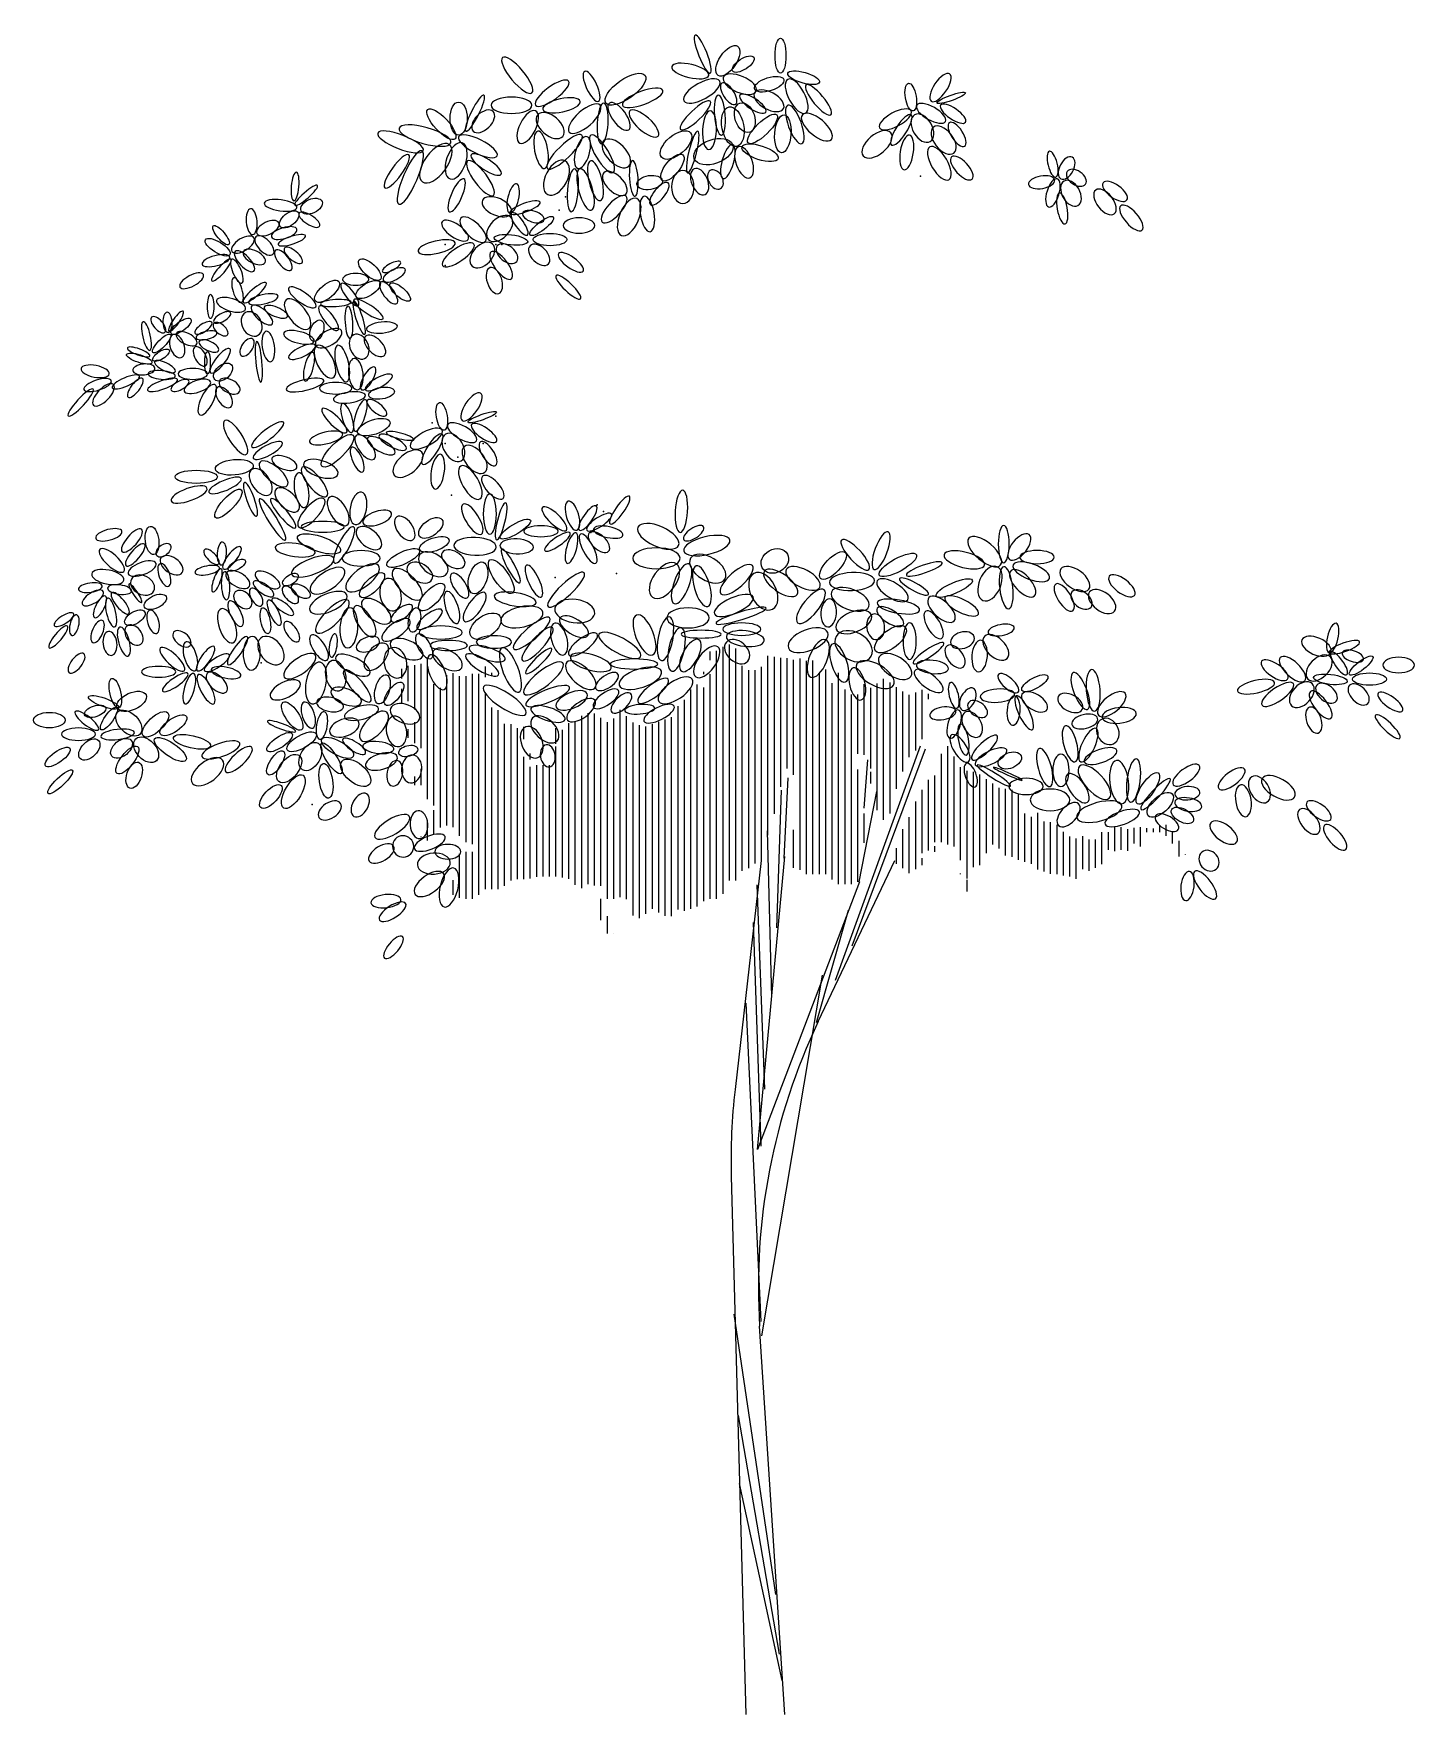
# Model space of a CAD drawing. Extents: x 305.84 to 312.06, y 69 to 76.57.
import ezdxf

# ---------------------------------------------------------------- set-up
doc = ezdxf.new("R2010")
doc.units = 0
doc.header["$MEASUREMENT"] = 0
doc.layers.get('0').update_dxf_attribs({"linetype": 'CONTINUOUS'})
doc.layers.add('01', color=1, linetype='CONTINUOUS')

# ---------------------------------------------------------------- blocks, each defined once
blk = doc.blocks.new('E5', base_point=(194.294003, 228.141865))
blk.add_circle((194.984178, 228.141865), 0.690175)

msp = doc.modelspace()

# ---------------------------------------------------------------- linework, layer by layer
for p, q in [((308.9476, 72.7008), (308.9476, 73.8121)), ((308.9765, 72.7603), (308.9765, 73.8226)), ((307.5882, 73.3563), (307.5882, 73.7367)), ((308.8897, 73.7526), (308.8897, 73.7916)), ((308.9187, 72.6774), (308.9187, 73.7948)), ((309.0054, 72.76), (309.0054, 73.8053)), ((309.15, 72.9638), (309.15, 73.772)), ((309.179, 73.0599), (309.179, 73.7669)), ((309.2079, 73.182), (309.2079, 73.7635)), ((309.2368, 73.2641), (309.2368, 73.7617)), ((309.2657, 73.2361), (309.2657, 73.754)), ((309.2947, 72.8087), (309.2947, 73.7603)), ((309.3236, 72.7888), (309.3236, 73.7501)), ((309.3525, 72.7888), (309.3525, 73.7514)), ((307.5015, 73.6706), (307.5015, 73.7136)), ((307.5304, 73.5683), (307.5304, 73.7276)), ((307.5593, 73.5305), (307.5593, 73.7304)), ((307.6172, 73.1268), (307.6172, 73.7285)), ((307.7039, 73.0073), (307.7039, 73.6853)), ((307.7328, 72.9999), (307.7328, 73.6947)), ((307.7618, 72.9618), (307.7618, 73.6802)), ((307.7907, 72.9327), (307.7907, 73.6811)), ((307.8196, 72.9231), (307.8196, 73.6907)), ((307.8485, 72.6954), (307.8485, 73.6913)), ((307.8775, 73.6766), (307.8775, 73.7245)), ((307.9064, 73.6802), (307.9064, 73.6955)), ((308.8608, 73.69), (308.8608, 73.6994)), ((308.8897, 72.6769), (308.8897, 73.69)), ((309.0344, 72.8031), (309.0344, 73.7264)), ((309.0633, 72.8161), (309.0633, 73.7082)), ((309.0922, 72.8372), (309.0922, 73.7083)), ((309.1211, 72.8445), (309.1211, 73.7228)), ((309.3814, 72.7888), (309.3814, 73.6914)), ((309.4103, 72.7888), (309.4103, 73.7106)), ((309.4682, 72.7442), (309.4682, 73.6954)), ((309.6706, 73.0335), (309.6706, 73.6691)), ((307.5015, 73.5587), (307.5015, 73.6229)), ((307.6461, 73.0978), (307.6461, 73.6438)), ((307.675, 72.9989), (307.675, 73.6287)), ((307.8775, 72.7219), (307.8775, 73.6019)), ((308.803, 72.6331), (308.803, 73.6211)), ((308.8319, 72.6428), (308.8319, 73.6433)), ((308.8608, 72.6673), (308.8608, 73.6298)), ((309.4393, 72.7644), (309.4393, 73.6489)), ((309.4971, 72.7442), (309.4971, 73.6202)), ((309.526, 72.7442), (309.526, 73.5986)), ((309.555, 73.3301), (309.555, 73.5975)), ((309.5839, 73.3267), (309.5839, 73.6449)), ((309.6128, 73.2646), (309.6128, 73.6273)), ((309.6417, 73.0775), (309.6417, 73.6478)), ((309.6996, 73.0624), (309.6996, 73.6518)), ((309.7285, 73.1726), (309.7285, 73.6308)), ((309.7574, 73.2511), (309.7574, 73.6115)), ((309.7863, 73.3163), (309.7863, 73.5972)), ((309.8153, 73.3452), (309.8153, 73.6067)), ((309.8442, 73.3964), (309.8442, 73.6188)), ((309.8731, 73.5765), (309.8731, 73.6008)), ((307.9064, 72.7219), (307.9064, 73.5395)), ((307.9353, 72.7219), (307.9353, 73.5271)), ((308.3402, 72.7438), (308.3402, 73.5144)), ((308.3691, 72.7374), (308.3691, 73.5119)), ((308.4848, 72.6844), (308.4848, 73.5294)), ((308.7451, 72.6295), (308.7451, 73.5454)), ((308.7741, 72.6235), (308.7741, 73.5743)), ((307.5304, 73.403), (307.5304, 73.4423)), ((307.5593, 73.3795), (307.5593, 73.4738)), ((307.9642, 72.7356), (307.9642, 73.4664)), ((307.9931, 72.7606), (307.9931, 73.4639)), ((308.0221, 73.3462), (308.0221, 73.4462)), ((308.051, 73.3972), (308.051, 73.4529)), ((308.1956, 73.3752), (308.1956, 73.4462)), ((308.2245, 72.7744), (308.2245, 73.4381)), ((308.2535, 72.7671), (308.2535, 73.4685)), ((308.2824, 72.7401), (308.2824, 73.4746)), ((308.3113, 72.7258), (308.3113, 73.5019)), ((308.3981, 72.7359), (308.3981, 73.4926)), ((308.427, 72.6774), (308.427, 73.4734)), ((308.4559, 72.6774), (308.4559, 73.4901)), ((308.5138, 72.6759), (308.5138, 73.5004)), ((308.5427, 72.6024), (308.5427, 73.4715)), ((308.5716, 72.5907), (308.5716, 73.4599)), ((308.6005, 72.6096), (308.6005, 73.454)), ((308.6294, 72.6327), (308.6294, 73.4645)), ((308.6584, 72.6155), (308.6584, 73.475)), ((308.6873, 72.601), (308.6873, 73.4855)), ((308.7162, 72.5994), (308.7162, 73.4956)), ((308.1956, 72.7776), (308.1956, 73.3635)), ((309.9599, 72.9228), (309.9599, 73.3654)), ((308.0221, 72.7665), (308.0221, 73.3458)), ((308.051, 72.7665), (308.051, 73.3169)), ((308.0799, 73.3058), (308.0799, 73.3326)), ((309.5835, 73.0855), (309.5999, 73.3032)), ((309.9309, 72.9325), (309.9309, 73.3312)), ((309.9888, 72.9132), (309.9888, 73.318)), ((307.5593, 73.1899), (307.5593, 73.2287)), ((307.5882, 73.1891), (307.5882, 73.2636)), ((308.0799, 72.7698), (308.0799, 73.2724)), ((308.1088, 72.7771), (308.1088, 73.2791)), ((308.1378, 72.7776), (308.1378, 73.2791)), ((308.1667, 72.7776), (308.1667, 73.2791)), ((309.555, 72.7538), (309.555, 73.2598)), ((309.6128, 73.1977), (309.6128, 73.249)), ((309.8731, 72.896), (309.8731, 73.2132)), ((309.902, 72.9336), (309.902, 73.2324)), ((310.0177, 72.8521), (310.0177, 73.2709)), ((310.0466, 72.7687), (310.0466, 73.2542)), ((310.0756, 72.8196), (310.0756, 73.2489)), ((310.1045, 72.8292), (310.1045, 73.2381)), ((310.1334, 72.8831), (310.1334, 73.216)), ((309.5601, 72.7539), (309.6397, 73.1615)), ((309.8442, 72.8839), (309.8442, 73.1684)), ((310.1623, 72.9434), (310.1623, 73.1967)), ((310.1912, 72.9038), (310.1912, 73.1775)), ((310.2202, 72.8733), (310.2202, 73.1724)), ((310.2491, 72.8675), (310.2491, 73.1691)), ((310.278, 72.8539), (310.278, 73.1513)), ((307.6461, 72.97), (307.6461, 73.0773)), ((309.5839, 72.9301), (309.5839, 73.0616)), ((309.8153, 72.8111), (309.8153, 73.1164)), ((310.3069, 72.8443), (310.3069, 73.0614)), ((310.3648, 72.8101), (310.3648, 73.0645)), ((307.6172, 72.9411), (307.6172, 73.034)), ((309.2657, 72.8177), (309.2657, 72.9878)), ((309.7574, 72.8153), (309.7574, 72.992)), ((309.7863, 72.7926), (309.7863, 73.0453)), ((310.3359, 72.8346), (310.3359, 73.047)), ((310.3937, 72.8005), (310.3937, 73.0253)), ((310.4226, 72.7909), (310.4226, 73.0228)), ((310.4515, 72.7888), (310.4515, 73.0114)), ((310.4805, 72.7827), (310.4805, 72.9793)), ((310.654, 72.8334), (310.654, 72.9782)), ((310.6829, 72.898), (310.6829, 72.9782)), ((310.7119, 72.8922), (310.7119, 73.0005)), ((310.7408, 72.898), (310.7408, 73.0005)), ((310.7697, 72.8943), (310.7697, 72.9909)), ((310.7986, 72.927), (310.7986, 72.9975)), ((310.8275, 72.9126), (310.8275, 73.0005)), ((310.8565, 72.9782), (310.8565, 72.9954)), ((310.8854, 72.9782), (310.8854, 72.9948)), ((310.9143, 72.9782), (310.9143, 73.0092)), ((310.9432, 72.9621), (310.9432, 73.0116)), ((310.9722, 72.9265), (310.9722, 72.9822)), ((307.5882, 72.9551), (307.5882, 72.9584)), ((309.7285, 72.835), (309.7285, 72.9052)), ((309.902, 72.8891), (309.902, 72.9144)), ((310.1623, 72.9216), (310.1623, 72.942)), ((310.5094, 72.7776), (310.5094, 72.9588)), ((310.5383, 72.7684), (310.5383, 72.9491)), ((310.5672, 72.8116), (310.5672, 72.9606)), ((310.5962, 72.8037), (310.5962, 72.9448)), ((310.6251, 72.8179), (310.6251, 72.9448)), ((311.0011, 72.8681), (311.0011, 72.9388)), ((307.7618, 72.6824), (307.7618, 72.8803)), ((307.7907, 72.6774), (307.7907, 72.8891)), ((307.8196, 72.6774), (307.8196, 72.8891)), ((309.8442, 72.8289), (309.8442, 72.8601)), ((311.03, 72.8778), (311.03, 72.8795)), ((307.7328, 72.6956), (307.7328, 72.7618)), ((310.0177, 72.788), (310.0177, 72.7923)), ((310.0466, 72.7108), (310.0466, 72.7632)), ((308.3981, 72.5812), (308.3981, 72.6774)), ((308.427, 72.5214), (308.427, 72.5989)), ((308.4559, 72.5214), (308.4559, 72.522))]:
    msp.add_line(p, q)
for p in [(309.8371, 75.9332), (308.2099, 75.7788), (308.238, 75.8396), (307.6972, 75.6244), (307.9243, 75.6244), (307.9524, 75.6244), (307.6972, 75.5307), (307.6387, 74.8218), (307.9243, 74.8522), (307.6972, 74.7281), (307.8681, 74.7281), (307.7534, 74.6674), (307.7253, 74.4952), (308.3808, 74.4522), (308.4089, 74.4218), (308.3527, 74.3281), (308.1912, 74.1256), (308.4674, 74.1433), (306.8684, 73.7407), (307.0978, 73.1027)]:
    msp.add_point(p)
at = {"layer": '01'}
for p, q in [((309.4548, 72.3108), (309.8364, 73.3665)), ((309.5297, 72.4652), (309.8598, 73.3539)), ((309.223, 72.8602), (309.2417, 73.2222)), ((309.1902, 72.5463), (309.2113, 73.1665)), ((309.1668, 72.2348), (309.1481, 72.9842)), ((309.12, 72.8501), (309.0018, 71.8194)), ((309.1036, 71.5487), (309.2253, 72.8678)), ((309.3763, 72.1245), (309.7217, 72.8501)), ((309.5625, 72.7539), (309.1036, 71.5487)), ((309.1364, 71.8196), (309.1012, 72.7412)), ((309.3681, 72.1209), (309.5133, 72.6273)), ((309.12, 71.5639), (309.0849, 72.5716)), ((309.1222, 70.7093), (309.3962, 72.3336)), ((309.0497, 72.207), (309.1177, 70.7746)), ((308.9848, 71.4288), (309.0497, 69.0043)), ((309.1855, 69.5436), (308.9982, 70.8069)), ((309.2253, 69.0043), (309.1126, 70.7525)), ((309.2019, 69.2752), (309.017, 70.3512)), ((309.2136, 69.1562), (309.0216, 70.0449))]:
    msp.add_line(p, q, dxfattribs=at)
for centre, start, end in [((311.8834, 70.9312), 154.54704, 183.69016), ((311.7603, 71.5032), 173.46033, 181.53539)]:
    msp.add_arc(centre, 2.7765, start, end, dxfattribs=at)

# ---------------------------------------------------------------- block references
at = {"zscale": 0.02313787855976124}
for p, xscale, yscale, rotation in [((308.8904, 76.3963), 0.1334492185555294, -0.02784935221937119, 111.61923), ((308.9255, 76.3862), 0.1147194992053381, 0.05569870443874237, 56.192236), ((309.2065, 76.3963), 0.1147194992053381, 0.03544463851115553, 90), ((308.0874, 76.3077), 0.1498377316636511, -0.04557167147494895, 129.870228), ((308.9911, 76.4064), 0.08194249612697316, 0.03544463851115553, 32.97681299999999), ((308.1038, 76.252), 0.1334492185555294, -0.04303990166506132, 36.10355999999999), ((308.3871, 76.2697), 0.1076958573412513, -0.03544463851115553, 114.814359), ((308.4198, 76.2621), 0.156861373527738, 0.0632939907305267, 35.103451), ((308.8834, 76.3862), 0.124084370449373, -0.04303990166506132, 166.487566), ((308.9326, 76.3609), 0.1334492185555294, -0.0531669577667333, 209.080276), ((308.949, 76.3786), 0.1170607285852861, -0.0531669577667333, 336.806115), ((309.0894, 76.3254), 0.1006722154771644, 0.04303990166506132, 17.875499), ((309.2393, 76.3684), 0.124084370449373, -0.0531669577667333, 297.852947), ((309.2393, 76.3963), 0.1076958573412513, 0.03544463851115553, 344.058037), ((309.8854, 76.2697), 0.1076958573412513, -0.04303990166506132, 56.192236), ((308.4948, 76.252), 0.1404728604196162, -0.04303990166506132, 20.166447), ((308.9419, 76.3507), 0.08194249612697316, -0.03544463851115553, 303.58076), ((309.0239, 76.2976), 0.1006722154771644, -0.03544463851115553, 326.645658), ((309.0894, 76.3077), 0.1076958573412513, -0.05569870443874237, 331.600192), ((309.3212, 76.3431), 0.1264255766914425, -0.03544463851115553, 309.9870960000001), ((309.8035, 76.2267), 0.09130736737100804, 0.03544463851115553, 99.423961), ((309.9112, 76.2621), 0.09833100923509493, 0.01772231925557776, 19.822329), ((307.7409, 76.1001), 0.1311080123134599, 0.04557167147494895, 132.760736), ((307.7573, 76.1178), 0.1076958573412513, 0.05569870443874237, 90), ((307.7901, 76.1355), 0.1311080123134599, -0.02531760554736211, 63.31704000000001), ((307.8228, 76.1355), 0.09130736737100804, -0.0531669577667333, 44.421486), ((308.0874, 76.252), 0.1334492185555294, -0.0531669577667333, 180), ((308.1038, 76.2267), 0.1170607285852861, -0.0531669577667333, 243.836633), ((308.1131, 76.2089), 0.1076958573412513, -0.0632939907305267, 319.281552), ((308.1366, 76.2343), 0.124084370449373, -0.04303990166506132, 11.787806), ((308.3941, 76.252), 0.1334492185555294, -0.0531669577667333, 221.199188), ((308.4105, 76.2621), 0.1334492185555294, -0.03544463851115553, 266.8242410000001), ((308.4362, 76.2621), 0.1076958573412513, -0.04557167147494895, 305.802749), ((308.5275, 76.2267), 0.124084370449373, -0.04557167147494895, 318.417607), ((308.8904, 76.2697), 0.1334492185555294, -0.03544463851115553, 223.416961), ((308.9255, 76.2976), 0.1311080123134599, -0.03544463851115553, 274.954823), ((308.9747, 76.2444), 0.1311080123134599, 0.07088927702231106, 280.936414), ((309.0239, 76.2621), 0.1006722154771644, 0.0632939907305267, 288.36396), ((309.2393, 76.252), 0.1334492185555294, -0.04303990166506132, 290.123119), ((309.3048, 76.2089), 0.124084370449373, -0.05569870443874237, 319.758658), ((309.7941, 76.2267), 0.1170607285852861, -0.04557167147494895, 208.399808), ((309.8199, 76.252), 0.1076958573412513, -0.04303990166506132, 330.568218), ((309.9276, 76.252), 0.09833100923509493, -0.03544463851115553, 325.622291), ((307.7222, 76.0824), 0.1755910928779292, -0.0531669577667333, 164.186791), ((308.8015, 76.1279), 0.124084370449373, 0.0632939907305267, 220.066487), ((308.8904, 76.2267), 0.1264255766914425, -0.04557167147494895, 267.628955), ((309.1901, 76.2089), 0.1311080123134599, 0.04303990166506132, 224.444446), ((309.2229, 76.2089), 0.124084370449373, 0.0531669577667333, 266.007712), ((309.7028, 76.1279), 0.1170607285852861, -0.0632939907305267, 220.192255), ((309.7941, 76.2089), 0.1170607285852861, -0.03544463851115553, 237.292267), ((309.8105, 76.2089), 0.1006722154771644, -0.0632939907305267, 300.241631), ((309.8948, 76.1532), 0.1076958573412513, -0.06076222092063908, 308.401491), ((309.9674, 76.1735), 0.09130736737100804, -0.03797638518316461, 302.753016), ((307.5981, 76.0469), 0.1592025797698074, -0.04557167147494895, 158.78427), ((307.7151, 76.0748), 0.1498377316636511, -0.07342102369432013, 234.274774), ((307.7737, 76.0824), 0.124084370449373, -0.0632939907305267, 251.237392), ((307.7573, 76.1102), 0.1404728604196162, -0.04557167147494895, 333.536729), ((308.1131, 76.1355), 0.124084370449373, -0.04303990166506132, 280.4783160000001), ((308.3121, 76.1178), 0.156861373527738, -0.04303990166506132, 224.141585), ((308.3356, 76.1102), 0.1076958573412513, -0.04557167147494895, 253.478901), ((308.3519, 76.1178), 0.1428140897995642, -0.04303990166506132, 301.128221), ((308.4105, 76.0925), 0.1170607285852861, -0.0632939907305267, 314.690509), ((308.8342, 76.1355), 0.1404728604196162, -0.02531760554736211, 256.2731400000001), ((308.9911, 76.0748), 0.1334492185555294, 0.07848454017621685, 200.1664470000001), ((308.9911, 76.0748), 0.1147194992053381, -0.03797638518316461, 254.281167), ((309.0332, 76.0646), 0.124084370449373, 0.04557167147494895, 342.026098), ((309.7871, 76.1178), 0.1147194992053381, -0.04303990166506132, 261.238343), ((309.8784, 76.0646), 0.124084370449373, -0.0531669577667333, 300.329272), ((307.5325, 76.0292), 0.1334492185555294, -0.03544463851115553, 234.274774), ((307.5911, 76.0469), 0.189638376606103, -0.04557167147494895, 246.887105), ((307.7971, 76.0013), 0.1404728604196162, -0.04303990166506132, 306.8794), ((307.8135, 76.0292), 0.1170607285852861, -0.03544463851115553, 326.858954), ((308.2372, 76.0013), 0.124084370449373, -0.07088927702231106, 242.51812), ((308.3519, 76.0013), 0.1334492185555294, -0.04303990166506132, 283.614497), ((308.7663, 76.0292), 0.1076958573412513, 0.04557167147494895, 231.022093), ((309.0169, 76.0646), 0.1076958573412513, -0.0531669577667333, 290.299193), ((309.9768, 76.0191), 0.09833100923509493, -0.04303990166506132, 312.760736), ((310.4458, 75.9282), 0.08662493174899061, -0.03038112202925881, 103.562676), ((310.4692, 75.9206), 0.07960128988490371, -0.04557167147494895, 62.28169499999999), ((307.0151, 75.8216), 0.09364857361307748, -0.02531760554736211, 84.96693), ((308.2794, 75.9659), 0.1404728604196162, -0.03544463851115553, 265.402624), ((308.3028, 75.9659), 0.1404728604196162, -0.04557167147494895, 285.505154), ((308.4105, 75.9482), 0.1006722154771644, -0.0531669577667333, 315.858415), ((308.551, 75.8418), 0.1170607285852861, -0.02784935221937119, 93.77905200000001), ((308.675, 75.9127), 0.08428372550692116, 0.04557167147494895, 188.781854), ((308.7663, 75.9583), 0.1076958573412513, -0.07342102369432013, 270), ((308.8178, 75.9659), 0.09130736737100804, -0.0531669577667333, 292.887673), ((308.8904, 75.9583), 0.06789521239879939, -0.04557167147494895, 299.47156), ((310.4411, 75.9155), 0.08662493174899061, -0.04050815499305224, 189.816244), ((310.4832, 75.9104), 0.09130736737100804, -0.05823047424863, 299.7333549999999), ((310.4973, 75.9535), 0.07257764802081683, -0.04557167147494895, 325.622291), ((307.0198, 75.8013), 0.09833100923509493, -0.02025406592758684, 41.418235), ((307.7807, 75.9203), 0.1170607285852861, -0.03544463851115553, 246.433305), ((307.9945, 75.7661), 0.1030134448571124, -0.05569870443874237, 156.07572), ((307.9875, 75.7661), 0.09833100923509493, -0.03544463851115553, 76.982794), ((308.5112, 75.8418), 0.1147194992053381, -0.04557167147494895, 227.239264), ((308.7008, 75.9026), 0.09130736737100804, -0.03544463851115553, 231.022093), ((310.4528, 75.9206), 0.0959898029930255, -0.04050815499305224, 252.868294), ((310.4622, 75.8573), 0.1030134448571124, -0.03291286870126789, 280.255412), ((310.626, 75.8699), 0.09833100923509493, -0.0531669577667333, 307.985918), ((310.6588, 75.9028), 0.0959898029930255, -0.04303990166506132, 324.211228), ((306.8302, 75.6697), 0.08428372550692116, -0.03544463851115553, 94.805391), ((307.0292, 75.7912), 0.1076958573412513, -0.03544463851115553, 172.301794), ((306.9542, 75.7051), 0.07491885426288628, 0.04050815499305224, 39.043452), ((307.0385, 75.7659), 0.07960128988490371, -0.03038112202925881, 327.5391450000001), ((307.0479, 75.776), 0.07491885426288628, 0.04557167147494895, 24.48077), ((307.9875, 75.7661), 0.1053546510991818, -0.02784935221937119, 19.822329), ((308.046, 75.7661), 0.07257764802081683, -0.03544463851115553, 341.71521), ((308.5603, 75.8317), 0.1311080123134599, -0.0632939907305267, 247.112327), ((308.5931, 75.8418), 0.1170607285852861, -0.04557167147494895, 279.467305), ((310.7384, 75.799), 0.1053546510991818, -0.04303990166506132, 311.1778830000001), ((306.7225, 75.6241), 0.07960128988490371, 0.02531760554736211, 129.54509), ((306.8489, 75.6747), 0.07960128988490371, -0.04050815499305224, 25.669711), ((306.9144, 75.6596), 0.08662493174899061, -0.03544463851115553, 16.291891), ((307.8002, 75.6471), 0.1030134448571124, -0.04303990166506132, 145.59359), ((307.8775, 75.6395), 0.1100370867211992, -0.04810344128483658, 136.583039), ((307.8915, 75.6471), 0.1030134448571124, -0.0632939907305267, 44.748858), ((308.0671, 75.6674), 0.08896613799106004, -0.02784935221937119, 125.335338), ((308.0788, 75.6674), 0.0959898029930255, 0.02784935221937119, 37.825072), ((306.7271, 75.5785), 0.09364857361307748, 0.03544463851115553, 148.286605), ((306.7365, 75.5937), 0.08428372550692116, -0.04050815499305224, 31.713395), ((306.8442, 75.6596), 0.07960128988490371, -0.04050815499305224, 314.495246), ((306.9449, 75.6241), 0.09364857361307748, -0.02531760554736211, 17.973902), ((307.7417, 75.632), 0.124084370449373, -0.04050815499305224, 192.8253900000001), ((307.826, 75.6269), 0.124084370449373, -0.04303990166506132, 214.534021), ((307.9102, 75.6269), 0.09833100923509493, -0.0632939907305267, 227.239264), ((307.9313, 75.6193), 0.08194249612697316, -0.05063518795684566, 320.729389), ((307.9173, 75.6547), 0.1100370867211992, 0.03291286870126789, 353.27194), ((308.0788, 75.6193), 0.08428372550692116, -0.05063518795684566, 315.051507), ((306.7271, 75.5684), 0.09364857361307748, -0.03291286870126789, 194.629186), ((306.7318, 75.5583), 0.09364857361307748, -0.02278583573747447, 228.629534), ((306.7365, 75.5583), 0.08428372550692116, -0.02784935221937119, 292.666568), ((306.7506, 75.5937), 0.08896613799106004, -0.03544463851115553, 313.882327), ((306.788, 75.5937), 0.07960128988490371, -0.04050815499305224, 332.948638), ((306.9332, 75.5988), 0.08194249612697316, -0.03544463851115553, 307.839345), ((306.973, 75.6089), 0.07491885426288628, -0.03038112202925881, 320.339108), ((307.4049, 75.4678), 0.09364857361307748, 0.04114109166105451, 137.411424), ((307.4137, 75.5026), 0.06730991662275168, -0.0221528990694722, 27.432288), ((307.9032, 75.5914), 0.1100370867211992, -0.04303990166506132, 307.11129), ((308.2076, 75.5838), 0.09833100923509493, -0.03544463851115553, 324.211228), ((306.6077, 75.4899), 0.08662493174899061, -0.03544463851115553, 208.399808), ((306.7787, 75.3633), 0.08428372550692116, -0.03038112202925881, 107.131706), ((307.1123, 75.3697), 0.09950162392506894, 0.0443057981389444, 40.066487), ((307.3522, 75.4678), 0.08486902128296889, -0.03797638518316461, 180), ((307.2966, 75.3887), 0.09072204845708176, 0.04114109166105451, 31.907092), ((307.4196, 75.4614), 0.079015994108856, 0.03481170184315326, 29.219955), ((307.8985, 75.5206), 0.08896613799106004, -0.04810344128483658, 288.586165), ((308.1959, 75.4851), 0.1100370867211992, -0.02784935221937119, 316.420027), ((306.788, 75.3633), 0.09833100923509493, -0.02531760554736211, 40.863406), ((306.8114, 75.3633), 0.09833100923509493, -0.03038112202925881, 12.203821), ((306.9806, 75.376), 0.1199872306034033, -0.05696460091262547, 308.530387), ((306.9923, 75.4298), 0.1082811762551776, -0.03481170184315326, 324.682614), ((307.2293, 75.4488), 0.09072204845708176, -0.02848228888737345, 307.376718), ((307.4049, 75.4551), 0.0877955464389646, -0.03481170184315326, 307.376718), ((307.4488, 75.4488), 0.08486902128296889, 0.03164699536526335, 319.511725), ((306.4532, 75.2342), 0.07960128988490371, -0.02025406592758684, 54.83291799999999), ((306.6405, 75.2924), 0.07726008364283428, -0.02278583573747447, 90), ((306.6546, 75.2747), 0.06321279991466051, -0.02531760554736211, 29.528993), ((306.7974, 75.333), 0.09833100923509493, -0.04050815499305224, 162.830535), ((306.7974, 75.3178), 0.08428372550692116, -0.0632939907305267, 298.803942), ((306.8255, 75.3481), 0.08896613799106004, -0.03544463851115553, 318.313202), ((306.8817, 75.3431), 0.08194249612697316, -0.03038112202925881, 337.746919), ((307.1298, 75.3475), 0.09950162392506894, -0.03164699536526335, 307.376718), ((307.1357, 75.357), 0.09950162392506894, -0.0221528990694722, 3.43803), ((307.2586, 75.3475), 0.1053546510991818, -0.02531760554736211, 273.6490990000001), ((307.2849, 75.3697), 0.1141342034292904, -0.0221528990694722, 288.075551), ((307.2849, 75.376), 0.1141342034292904, -0.02848228888737345, 327.023187), ((306.3666, 75.1481), 0.0959898029930255, -0.02531760554736211, 103.017206), ((306.4345, 75.2292), 0.06555400615672996, -0.03038112202925881, 131.132784), ((306.4485, 75.2292), 0.06555400615672996, -0.03038112202925881, 92.462835), ((306.4626, 75.2241), 0.07960128988490371, 0.03038112202925881, 35.78877199999999), ((306.5703, 75.2241), 0.06555400615672996, -0.02531760554736211, 33.642539), ((306.6546, 75.2697), 0.05853036429264307, -0.03038112202925881, 319.758658), ((307.1064, 75.1893), 0.1024281259431861, -0.03797638518316461, 165.72436), ((307.1006, 75.1893), 0.07316294379686455, 0.04114109166105451, 69.154443), ((307.2293, 75.2368), 0.0965750987690732, -0.04747048147895574, 210.534128), ((307.3435, 75.2431), 0.09950162392506894, 0.03797638518316461, 6.171908999999999), ((306.3806, 75.138), 0.08194249612697316, 0.02531760554736211, 45.84369), ((306.472, 75.219), 0.07960128988490371, -0.04557167147494895, 289.125358), ((306.486, 75.2241), 0.07491885426288628, -0.03544463851115553, 333.028996), ((306.5703, 75.1633), 0.0702364417787474, -0.03544463851115553, 299.02339), ((306.575, 75.2038), 0.0702364417787474, -0.02531760554736211, 14.012024), ((306.589, 75.1886), 0.0702364417787474, -0.03038112202925881, 334.680843), ((306.8302, 75.1988), 0.06555400615672996, -0.03544463851115553, 235.256621), ((306.8489, 75.1886), 0.1334492185555294, -0.02025406592758684, 275.559704), ((306.891, 75.2342), 0.1006722154771644, -0.04050815499305224, 277.897147), ((307.1123, 75.1703), 0.0965750987690732, -0.03164699536526335, 205.445592), ((307.1913, 75.0247), 0.1170607285852861, -0.05379989443473556, 116.252221), ((307.2527, 75.0057), 0.122913755759399, -0.04114109166105451, 103.422145), ((307.2849, 75.2178), 0.08486902128296889, -0.06012928425263681, 294.814359), ((307.3376, 75.2114), 0.0877955464389646, -0.04747048147895574, 314.88149), ((306.376, 75.0924), 0.08662493174899061, 0.02531760554736211, 162.026098), ((306.3666, 75.1228), 0.07726008364283428, -0.02025406592758684, 160.177671), ((306.3806, 75.1026), 0.06321279991466051, 0.02531760554736211, 32.65264699999999), ((306.4813, 75.0519), 0.07491885426288628, -0.02531760554736211, 153.824052), ((306.6265, 75.0418), 0.07257764802081683, -0.02025406592758684, 90), ((306.6405, 75.0469), 0.1006722154771644, -0.03038112202925881, 51.38782800000001), ((306.6592, 75.0165), 0.07257764802081683, 0.04557167147494895, 41.82667300000001), ((307.1006, 75.1386), 0.0965750987690732, -0.02848228888737345, 255.2000279999999), ((307.3025, 74.9709), 0.1024281259431861, -0.04747048147895574, 96.59368499999998), ((306.184, 75.0418), 0.09364857361307748, -0.03797638518316461, 169.348945), ((306.1933, 75.0114), 0.09364857361307748, -0.03291286870126789, 197.973902), ((306.3198, 75.0317), 0.0959898029930255, -0.02784935221937119, 203.017277), ((306.3338, 75.0216), 0.07726008364283428, -0.02784935221937119, 232.708951), ((306.39, 75.0671), 0.07257764802081683, -0.03544463851115553, 185.614589), ((306.4907, 75.0165), 0.1030134448571124, -0.02784935221937119, 199.822329), ((306.4813, 75.0317), 0.08896613799106004, -0.02784935221937119, 174.850665), ((306.5422, 75.0114), 0.06555400615672996, -0.02784935221937119, 208.399808), ((306.6265, 75.0418), 0.0959898029930255, -0.03544463851115553, 180), ((306.6405, 75.0064), 0.09130736737100804, -0.03797638518316461, 199.282931), ((306.6803, 75.0114), 0.07491885426288628, -0.04303990166506132, 331.600192), ((307.1503, 75.0121), 0.1258402809153947, -0.03481170184315326, 193.512434), ((307.3201, 74.9709), 0.08486902128296889, -0.03164699536526335, 59.79021800000001), ((307.3376, 74.9709), 0.09950162392506894, -0.03164699536526335, 28.399808), ((306.1114, 74.9734), 0.1194019348273556, -0.02531760554736211, 227.239264), ((306.2027, 74.9937), 0.09364857361307748, -0.04050815499305224, 226.16005), ((306.6592, 74.9937), 0.1100370867211992, -0.04050815499305224, 243.529639), ((306.671, 74.981), 0.07726008364283428, -0.04303990166506132, 304.142814), ((307.2762, 74.9772), 0.1053546510991818, -0.03797638518316461, 180), ((307.3376, 74.9456), 0.1053546510991818, -0.03481170184315326, 187.698206), ((307.3522, 74.9456), 0.08486902128296889, 0.03797638518316461, 9.445631), ((307.7737, 74.8317), 0.1076958573412513, -0.04303990166506132, 56.192236), ((307.2527, 74.7779), 0.1112076782732947, -0.03164699536526335, 135.776714), ((307.2762, 74.7779), 0.09950162392506894, -0.03164699536526335, 107.830284), ((307.2908, 74.7842), 0.1082811762551776, -0.03164699536526335, 71.41383499999999), ((307.3464, 74.9234), 0.079015994108856, -0.03164699536526335, 321.304308), ((307.6917, 74.7886), 0.09130736737100804, 0.03544463851115553, 99.423961), ((307.7994, 74.8241), 0.09833100923509493, 0.01772231925557776, 19.822329), ((306.8021, 74.6798), 0.1311080123134599, -0.04303990166506132, 122.915654), ((306.8255, 74.7127), 0.1311080123134599, -0.03291286870126789, 37.989906), ((307.2352, 74.7715), 0.1112076782732947, -0.03797638518316461, 193.512434), ((307.3025, 74.7779), 0.1112076782732947, 0.04747048147895574, 18.506173), ((307.6824, 74.7886), 0.1170607285852861, -0.04557167147494895, 208.399808), ((307.7081, 74.8139), 0.1076958573412513, -0.04303990166506132, 330.568218), ((307.8158, 74.8139), 0.09833100923509493, -0.03544463851115553, 325.622291), ((306.8325, 74.662), 0.1076958573412513, -0.03291286870126789, 28.399808), ((307.1415, 74.626), 0.1433993855756119, 0.04747048147895574, 44.948493), ((307.2762, 74.7114), 0.0877955464389646, -0.03164699536526335, 293.858178), ((307.2966, 74.7652), 0.0965750987690732, -0.0443057981389444, 306.713974), ((307.3464, 74.7526), 0.1024281259431861, -0.03797638518316461, 330.878769), ((307.3991, 74.7652), 0.09950162392506894, -0.03164699536526335, 333.028996), ((307.4313, 74.7779), 0.09072204845708176, -0.0189881925915823, 346.1162380000001), ((307.5911, 74.6899), 0.1170607285852861, -0.0632939907305267, 220.192255), ((307.6824, 74.7709), 0.1170607285852861, -0.03544463851115553, 237.292267), ((307.6987, 74.7709), 0.1006722154771644, -0.0632939907305267, 300.241631), ((307.783, 74.7152), 0.1076958573412513, -0.06076222092063908, 308.401491), ((307.8556, 74.7355), 0.09130736737100804, -0.03797638518316461, 302.753016), ((306.8325, 74.6291), 0.124084370449373, 0.05063518795684566, 185.149335), ((306.8629, 74.6443), 0.1170607285852861, -0.04810344128483658, 319.405127), ((306.9168, 74.662), 0.08662493174899061, -0.04050815499305224, 339.1958680000001), ((307.0596, 74.6393), 0.1170607285852861, -0.0531669577667333, 342.124501), ((307.6753, 74.6798), 0.1147194992053381, -0.04303990166506132, 261.238343), ((307.7666, 74.6266), 0.124084370449373, -0.0531669577667333, 300.329272), ((306.671, 74.5785), 0.1381316541775468, 0.04303990166506132, 180), ((306.7787, 74.5709), 0.1147194992053381, -0.03291286870126789, 203.074056), ((306.8255, 74.6114), 0.1006722154771644, -0.05823047424863, 305.893562), ((307.0362, 74.5962), 0.1147194992053381, -0.04557167147494895, 279.897272), ((307.0526, 74.6215), 0.124084370449373, -0.04303990166506132, 310.175274), ((307.865, 74.581), 0.09833100923509493, -0.04303990166506132, 312.760736), ((306.6241, 74.5279), 0.124084370449373, -0.04050815499305224, 199.822329), ((306.7787, 74.5203), 0.124084370449373, 0.04050815499305224, 227.239264), ((306.7927, 74.5532), 0.1170607285852861, -0.02531760554736211, 289.779618), ((306.9121, 74.4798), 0.124084370449373, -0.02784935221937119, 309.9870960000001), ((306.9355, 74.5228), 0.1006722154771644, -0.0531669577667333, 315.858415), ((307.1509, 74.4798), 0.124084370449373, -0.04557167147494895, 228.40298), ((307.1767, 74.4873), 0.1076958573412513, -0.0531669577667333, 301.411414), ((307.2914, 74.3633), 0.1076958573412513, -0.0531669577667333, 78.945524), ((307.8978, 74.3203), 0.1311080123134599, -0.04303990166506132, 90), ((308.4394, 74.3661), 0.1100370867211992, -0.02784935221937119, 55.256621), ((308.7546, 74.3278), 0.1381316541775468, -0.04050815499305224, 86.54872900000002), ((306.8606, 74.4798), 0.1592025797698074, -0.02784935221937119, 301.950163), ((307.3265, 74.3709), 0.09833100923509493, -0.04303990166506132, 18.771078), ((307.5513, 74.2949), 0.09130736737100804, -0.05063518795684566, 125.425649), ((307.8603, 74.3203), 0.1147194992053381, -0.04303990166506132, 121.653502), ((307.9282, 74.2949), 0.124084370449373, -0.02531760554736211, 76.019424), ((308.2427, 74.3382), 0.1076958573412513, -0.03544463851115553, 136.583039), ((308.2895, 74.3382), 0.09833100923509493, -0.04050815499305224, 106.656129), ((308.3012, 74.3382), 0.0959898029930255, -0.03038112202925881, 55.256621), ((308.334, 74.3382), 0.0959898029930255, -0.03038112202925881, 32.97681299999999), ((306.2414, 74.333), 0.08849789674264615, -0.03493828917675371, 194.91869), ((306.3299, 74.3421), 0.09692628548985326, -0.03493828917675371, 229.272766), ((306.3847, 74.2282), 0.09271209111624971, 0.0440526234717435, 97.09590300000002), ((307.2258, 74.2443), 0.1474965022837031, 0.05063518795684566, 161.7827), ((307.2422, 74.3532), 0.1404728604196162, -0.03544463851115553, 180), ((307.2844, 74.3532), 0.1334492185555294, -0.03544463851115553, 242.51812), ((307.3007, 74.3456), 0.09833100923509493, -0.05569870443874237, 320.514407), ((307.5817, 74.3101), 0.09130736737100804, 0.05063518795684566, 37.032957), ((307.9446, 74.3025), 0.1147194992053381, 0.03291286870126789, 30.789297), ((308.2052, 74.3332), 0.1123782929632687, -0.03544463851115553, 180), ((308.2591, 74.3256), 0.1006722154771644, -0.02784935221937119, 214.80616), ((308.3457, 74.3256), 0.08662493174899061, -0.04557167147494895, 316.49976), ((308.3644, 74.3433), 0.09833100923509493, -0.03544463851115553, 348.0537759999999), ((308.7476, 74.2696), 0.1451552960416337, -0.06582576054041435, 155.997684), ((308.771, 74.2949), 0.07726008364283428, -0.03291286870126789, 33.507502), ((310.2117, 74.1914), 0.121743141069425, -0.03544463851115553, 90), ((306.2498, 74.1522), 0.1067593748444235, -0.03949545632424861, 137.540862), ((306.2597, 74.1781), 0.09271209111624971, -0.03038112202925881, 49.515784), ((306.3988, 74.2221), 0.05618915805057363, 0.03493828917675371, 41.017122), ((306.6881, 74.1813), 0.07491885426288628, -0.03038112202925881, 86.692206), ((306.6975, 74.1635), 0.09130736737100804, -0.03038112202925881, 51.771088), ((307.1111, 74.2367), 0.1311080123134599, -0.04303990166506132, 172.301794), ((307.4342, 74.1785), 0.1170607285852861, 0.04050815499305224, 25.181427), ((307.5817, 74.2519), 0.1006722154771644, 0.04303990166506132, 18.2173), ((307.6824, 74.2367), 0.08428372550692116, -0.05063518795684566, 329.954204), ((307.7362, 74.2696), 0.1381316541775468, -0.05823047424863, 357.555737), ((307.9446, 74.2696), 0.1076958573412513, 0.05063518795684566, 356.684477), ((308.2848, 74.3256), 0.1030134448571124, -0.03291286870126789, 254.281167), ((308.3059, 74.3205), 0.1076958573412513, -0.03544463851115553, 297.718305), ((308.771, 74.2443), 0.15452014414779, -0.05823047424863, 13.229123), ((309.1245, 74.1683), 0.09364857361307748, 0.07595279350420776, 28.850168), ((309.6045, 74.1608), 0.1311080123134599, -0.04050815499305224, 132.760736), ((309.6279, 74.1608), 0.1311080123134599, -0.04050815499305224, 69.70080700000001), ((310.1976, 74.1813), 0.1357904479354774, -0.06076222092063908, 139.933513), ((310.2374, 74.2066), 0.1030134448571124, -0.05063518795684566, 51.59850899999999), ((306.2695, 74.1416), 0.09692628548985326, -0.03949545632424861, 20.564845), ((306.4128, 74.1872), 0.07866480738807594, -0.03493828917675371, 290.796934), ((306.417, 74.213), 0.08428372550692116, -0.05012883862244384, 325.526697), ((306.6764, 74.1863), 0.06555400615672996, -0.02784935221937119, 135.147159), ((306.7209, 74.1585), 0.06321279991466051, 0.02784935221937119, 29.791101), ((307.1954, 74.2114), 0.1474965022837031, -0.05063518795684566, 200.730931), ((307.2422, 74.1608), 0.1311080123134599, -0.05823047424863, 213.909536), ((307.3967, 74.1785), 0.1311080123134599, -0.05823047424863, 217.12467), ((307.4038, 74.2114), 0.124084370449373, -0.05063518795684566, 180), ((307.5278, 74.1785), 0.09130736737100804, -0.05823047424863, 329.954204), ((307.5817, 74.2266), 0.1076958573412513, -0.06582576054041435, 325.716018), ((307.8673, 74.1937), 0.1076958573412513, 0.05823047424863, 252.065395), ((307.8978, 74.2038), 0.1311080123134599, 0.04810344128483658, 304.410798), ((307.9516, 74.2519), 0.124084370449373, -0.02531760554736211, 298.080042), ((308.1295, 74.0367), 0.1147194992053381, -0.03544463851115553, 114.814359), ((308.7546, 74.2114), 0.15452014414779, -0.06835750721242342, 180), ((308.7382, 74.1861), 0.1334492185555294, -0.07595279350420776, 234.106438), ((308.7944, 74.1861), 0.1381316541775468, -0.05063518795684566, 249.7008069999999), ((308.8015, 74.2114), 0.1311080123134599, -0.07595279350420776, 328.832616), ((309.0801, 74.1785), 0.1381316541775468, -0.05063518795684566, 221.686798), ((309.2322, 74.1608), 0.124084370449373, -0.05823047424863, 332.054412), ((309.3868, 74.1202), 0.1170607285852861, 0.04810344128483658, 46.455997), ((309.6513, 74.1354), 0.1381316541775468, 0.04303990166506132, 28.804545), ((309.7731, 74.1354), 0.124084370449373, -0.02531760554736211, 19.129619), ((310.125, 74.1813), 0.1357904479354774, -0.05063518795684566, 165.72436), ((310.1812, 74.1737), 0.1194019348273556, -0.07088927702231106, 247.525189), ((310.2538, 74.1813), 0.1264255766914425, -0.05063518795684566, 339.5499080000001), ((310.4692, 74.1635), 0.1123782929632687, -0.06076222092063908, 324.211228), ((306.2498, 74.1127), 0.1067593748444235, -0.04557167147494895, 168.876627), ((306.2836, 74.1173), 0.0828790017616795, -0.06076222092063908, 332.3791000000001), ((306.6811, 74.1686), 0.08194249612697316, -0.02784935221937119, 191.123373), ((306.6881, 74.1635), 0.07960128988490371, -0.02278583573747447, 250.107139), ((306.7045, 74.1509), 0.09130736737100804, -0.02784935221937119, 273.307794), ((306.7115, 74.1458), 0.08662493174899061, -0.04557167147494895, 329.9156589999999), ((306.8333, 74.1053), 0.07960128988490371, -0.03038112202925881, 325.359935), ((306.8426, 74.1458), 0.09130736737100804, -0.04050815499305224, 329.788378), ((306.9667, 74.0926), 0.05853036429264307, 0.03038112202925881, 34.40641), ((307.4201, 74.143), 0.1076958573412513, 0.04303990166506132, 225.11851), ((307.4342, 74.1202), 0.1076958573412513, -0.06835750721242342, 282.779737), ((307.4646, 74.1608), 0.1311080123134599, -0.05823047424863, 312.760736), ((307.6894, 74.0949), 0.1147194992053381, 0.04810344128483658, 227.239264), ((307.7268, 74.143), 0.09364857361307748, -0.04050815499305224, 302.52771), ((308.16, 73.9937), 0.1615437860118769, -0.04050815499305224, 43.23877299999999), ((308.8787, 73.9937), 0.1381316541775468, -0.05063518795684566, 105.654128), ((309.0871, 74.143), 0.1311080123134599, -0.08354805665811356, 297.59508), ((309.1339, 74.1532), 0.1311080123134599, -0.05823047424863, 324.454647), ((309.4266, 74.1025), 0.1474965022837031, -0.05823047424863, 2.444263), ((309.642, 74.1101), 0.1170607285852861, -0.05063518795684566, 328.126746), ((309.7426, 74.1202), 0.1076958573412513, -0.02531760554736211, 331.149832), ((309.9073, 74.042), 0.1287667829335119, 0.03544463851115553, 23.591573), ((310.2117, 74.1737), 0.1381316541775468, -0.04303990166506132, 276.712486), ((310.2444, 74.1559), 0.1123782929632687, -0.0531669577667333, 312.760736), ((310.6869, 74.1306), 0.1030134448571124, -0.04557167147494895, 322.729727), ((306.1529, 74.0869), 0.07866480738807594, -0.03038112202925881, 188.028635), ((306.1571, 74.0626), 0.0800695311333176, -0.03493828917675371, 212.371293), ((306.167, 74.0414), 0.07866480738807594, -0.02886205088817482, 243.142156), ((306.1768, 74.0778), 0.07866480738807594, -0.03038112202925881, 352.301794), ((306.1951, 74.0565), 0.08849789674264615, -0.02886205088817482, 309.059496), ((306.3299, 74.0125), 0.07304588926923072, -0.01519054944569013, 124.269967), ((306.3426, 73.9912), 0.07866480738807594, 0.04101450432745405, 25.94868), ((306.7513, 74.0597), 0.0702364417787474, -0.04810344128483658, 315.325645), ((306.8216, 74.0749), 0.06555400615672996, -0.03291286870126789, 302.0283720000001), ((306.9176, 74.0293), 0.08662493174899061, -0.02784935221937119, 323.179537), ((306.9667, 74.0825), 0.0702364417787474, -0.03544463851115553, 312.760736), ((307.0042, 74.0876), 0.0702364417787474, -0.03544463851115553, 330.026236), ((307.2539, 74.0468), 0.1311080123134599, -0.05823047424863, 203.074056), ((307.2609, 74.0215), 0.1474965022837031, -0.05063518795684566, 224.9484930000001), ((307.3242, 74.0215), 0.1147194992053381, -0.05823047424863, 322.196482), ((307.7503, 73.9177), 0.1100370867211992, -0.04050815499305224, 108.075551), ((307.783, 73.9278), 0.1147194992053381, -0.04303990166506132, 54.106438), ((308.1061, 74.0114), 0.1381316541775468, -0.04303990166506132, 170.786409), ((308.1904, 73.9861), 0.1311080123134599, -0.07595279350420776, 352.301794), ((308.9092, 73.9607), 0.1381316541775468, -0.05063518795684566, 23.815828), ((309.4032, 74.0696), 0.1381316541775468, -0.05063518795684566, 231.196541), ((309.6045, 73.9937), 0.1311080123134599, -0.06582576054041435, 158.669306), ((309.642, 74.0114), 0.1404728604196162, -0.04303990166506132, 349.783195), ((309.8745, 74.0344), 0.1123782929632687, -0.0531669577667333, 317.271804), ((309.9471, 74.0344), 0.121743141069425, -0.04303990166506132, 333.476132), ((310.4458, 74.0952), 0.1030134448571124, -0.04303990166506132, 302.498839), ((310.5183, 74.0597), 0.07960128988490371, -0.05063518795684566, 321.722306), ((310.598, 74.0597), 0.1030134448571124, -0.06076222092063908, 322.696713), ((306.0237, 73.9624), 0.07445061301447238, -0.02582395488176393, 211.873254), ((306.1768, 74.0322), 0.09692628548985326, -0.03038112202925881, 283.519129), ((306.2555, 73.9168), 0.07445061301447238, 0.03949545632424861, 31.471052), ((306.3664, 73.9776), 0.07866480738807594, -0.03645733717995916, 286.360532), ((306.6881, 73.9838), 0.1170607285852861, -0.0531669577667333, 289.125358), ((306.7256, 74.0192), 0.09130736737100804, -0.03544463851115553, 295.798463), ((306.8754, 73.9888), 0.08662493174899061, 0.03038112202925881, 281.474633), ((306.9012, 74.0243), 0.09130736737100804, 0.02784935221937119, 293.9352030000001), ((307.268, 73.9886), 0.1311080123134599, -0.05823047424863, 266.759566), ((307.2914, 73.9962), 0.1170607285852861, -0.04810344128483658, 301.913939), ((307.5473, 73.999), 0.08428372550692116, -0.03544463851115553, 217.355661), ((307.5473, 73.88), 0.07960128988490371, -0.04050815499305224, 78.06513299999999), ((307.5708, 73.8952), 0.1006722154771644, -0.03544463851115553, 36.820463), ((307.8135, 73.8595), 0.1147194992053381, 0.06835750721242342, 35.193503), ((308.1366, 73.9683), 0.1404728604196162, -0.06582576054041435, 192.445192), ((308.167, 73.943), 0.15452014414779, -0.04050815499305224, 220.618107), ((308.2138, 73.943), 0.1076958573412513, -0.05063518795684566, 328.126746), ((308.6306, 73.7759), 0.1404728604196162, -0.05823047424863, 111.903088), ((308.8857, 73.943), 0.1381316541775468, -0.06582576054041435, 180), ((308.9162, 73.9177), 0.1709086572559118, -0.02531760554736211, 17.169465), ((309.4195, 73.9025), 0.09130736737100804, -0.05063518795684566, 86.54872900000002), ((309.457, 73.8924), 0.124084370449373, -0.06582576054041435, 22.198931), ((309.6279, 73.9607), 0.08428372550692116, -0.05823047424863, 276.877677), ((309.642, 73.9861), 0.1006722154771644, -0.04303990166506132, 327.595587), ((309.8605, 73.9736), 0.1030134448571124, -0.04303990166506132, 300.026249), ((305.9956, 73.9062), 0.09271209111624971, -0.02430488374067992, 229.947209), ((306.0377, 73.9563), 0.06883169489562718, -0.02886205088817482, 256.66081), ((306.1529, 73.932), 0.07866480738807594, -0.03493828917675371, 246.956093), ((306.2316, 73.9016), 0.09833100923509493, -0.03493828917675371, 285.680708), ((306.2639, 73.9062), 0.07445061301447238, -0.05012883862244384, 307.815734), ((306.4741, 73.8783), 0.06883169489562718, -0.04101450432745405, 321.533257), ((306.9761, 73.9255), 0.07726008364283428, -0.03544463851115553, 303.610217), ((307.4139, 73.8445), 0.1100370867211992, -0.04557167147494895, 35.78877199999999), ((307.7737, 73.8772), 0.1404728604196162, -0.04303990166506132, 180), ((308.0452, 73.7506), 0.1451552960416337, -0.04050815499305224, 47.96156), ((308.2302, 73.7759), 0.1076958573412513, -0.05063518795684566, 105.718833), ((308.2536, 73.7759), 0.1147194992053381, -0.04050815499305224, 36.820463), ((308.5767, 73.7683), 0.15452014414779, -0.05063518795684566, 151.600192), ((308.6704, 73.7506), 0.1451552960416337, -0.04810344128483658, 79.677008), ((308.7172, 73.7025), 0.1451552960416337, -0.05063518795684566, 77.953712), ((308.9396, 73.8696), 0.1311080123134599, -0.02531760554736211, 180), ((308.963, 73.8595), 0.124084370449373, -0.05063518795684566, 353.391012), ((309.4195, 73.8772), 0.1381316541775468, -0.06835750721242342, 201.36246), ((309.457, 73.8595), 0.1311080123134599, -0.0911433429498979, 330.568218), ((309.6349, 73.7936), 0.124084370449373, 0.05823047424863, 38.466743), ((309.7879, 73.7559), 0.1194019348273556, -0.04303990166506132, 90), ((309.9728, 73.8268), 0.07960128988490371, -0.0531669577667333, 16.324027), ((310.125, 73.8597), 0.1030134448571124, -0.06076222092063908, 315.6992079999999), ((310.1414, 73.8774), 0.08662493174899061, -0.03544463851115553, 10.460558), ((311.6773, 73.7863), 0.09833100923509493, -0.03544463851115553, 76.982794), ((306.181, 73.8819), 0.07866480738807594, -0.04557167147494895, 276.963345), ((306.5219, 73.7053), 0.1076958573412513, -0.03544463851115553, 136.583039), ((306.5687, 73.7053), 0.09833100923509493, -0.04050815499305224, 106.656129), ((306.5804, 73.7053), 0.0959898029930255, -0.03038112202925881, 55.256621), ((306.7186, 73.7331), 0.1100370867211992, -0.02784935221937119, 55.256621), ((306.8286, 73.8597), 0.1100370867211992, -0.05569870443874237, 267.963028), ((306.8661, 73.8521), 0.1053546510991818, -0.07088927702231106, 309.35349), ((307.0932, 73.8648), 0.0959898029930255, -0.04050815499305224, 302.627504), ((307.1845, 73.766), 0.07726008364283428, -0.02531760554736211, 81.41445999999999), ((307.3999, 73.8445), 0.07960128988490371, -0.04557167147494895, 201.466328), ((307.4326, 73.8243), 0.1053546510991818, -0.05823047424863, 230.580158), ((307.4576, 73.8088), 0.1006722154771644, -0.07342102369432013, 282.417022), ((307.4506, 73.8342), 0.1147194992053381, -0.05823047424863, 336.05202), ((307.5708, 73.8698), 0.09130736737100804, -0.04050815499305224, 300.1678920000001), ((307.6426, 73.7936), 0.1076958573412513, -0.05823047424863, 329.717244), ((307.8041, 73.8088), 0.124084370449373, -0.04050815499305224, 341.920389), ((308.0289, 73.6088), 0.15452014414779, -0.05063518795684566, 110.845557), ((308.0593, 73.6924), 0.1170607285852861, -0.02531760554736211, 43.964158), ((308.7617, 73.7025), 0.1170607285852861, -0.05063518795684566, 61.50773), ((308.8249, 73.6772), 0.121743141069425, -0.05823047424863, 53.83911999999999), ((308.963, 73.8342), 0.09364857361307748, -0.06582576054041435, 318.262427), ((309.4102, 73.8443), 0.1311080123134599, -0.05823047424863, 248.204186), ((309.443, 73.8266), 0.1311080123134599, -0.05063518795684566, 287.86191), ((309.8043, 73.7382), 0.1194019348273556, -0.02531760554736211, 33.73958300000001), ((309.9565, 73.8167), 0.08662493174899061, -0.05063518795684566, 307.030594), ((310.1086, 73.842), 0.1030134448571124, -0.05063518795684566, 265.59341), ((311.6843, 73.7863), 0.1030134448571124, -0.05569870443874237, 156.07572), ((311.6773, 73.7863), 0.1053546510991818, -0.02784935221937119, 19.822329), ((306.07, 73.7816), 0.07866480738807594, -0.03493828917675371, 232.252989), ((306.6132, 73.7053), 0.0959898029930255, -0.03038112202925881, 32.97681299999999), ((307.1111, 73.7759), 0.124084370449373, -0.05063518795684566, 215.788772), ((307.1345, 73.743), 0.1381316541775468, -0.06582576054041435, 258.483301), ((307.1884, 73.7506), 0.1006722154771644, -0.06582576054041435, 282.834842), ((307.2048, 73.7683), 0.124084370449373, -0.05063518795684566, 333.340023), ((307.6285, 73.7759), 0.121743141069425, -0.05063518795684566, 292.225179), ((307.7901, 73.7759), 0.124084370449373, -0.04050815499305224, 328.565937), ((308.0523, 73.6012), 0.1615437860118769, -0.05063518795684566, 38.466743), ((308.2443, 73.743), 0.124084370449373, -0.05823047424863, 317.375717), ((308.2606, 73.7683), 0.1381316541775468, -0.05063518795684566, 344.435398), ((308.654, 73.7354), 0.15452014414779, -0.03291286870126789, 180), ((308.6704, 73.7025), 0.1451552960416337, -0.06076222092063908, 198.2173), ((309.5506, 73.7354), 0.1381316541775468, -0.06835750721242342, 329.9156589999999), ((309.6513, 73.7683), 0.121743141069425, -0.06582576054041435, 328.040897), ((309.8183, 73.7306), 0.1053546510991818, -0.04303990166506132, 353.457187), ((311.49, 73.6673), 0.1030134448571124, -0.04303990166506132, 145.59359), ((311.5672, 73.6597), 0.1100370867211992, -0.04810344128483658, 136.583039), ((311.5813, 73.6673), 0.1030134448571124, -0.0632939907305267, 44.748858), ((311.7569, 73.6876), 0.08896613799106004, -0.02784935221937119, 125.335338), ((311.7358, 73.7863), 0.07257764802081683, -0.03544463851115553, 341.71521), ((311.7686, 73.6876), 0.0959898029930255, 0.02784935221937119, 37.825072), ((306.2269, 73.5382), -0.09833100923509493, -0.03544463851115553, 283.017206), ((306.4844, 73.7002), 0.1123782929632687, -0.03544463851115553, 180), ((306.5383, 73.6926), 0.1006722154771644, -0.02784935221937119, 214.80616), ((306.564, 73.6926), 0.1030134448571124, -0.03291286870126789, 254.281167), ((306.5851, 73.6876), 0.1076958573412513, -0.03544463851115553, 297.718305), ((306.6249, 73.6926), 0.08662493174899061, -0.04557167147494895, 316.49976), ((306.6436, 73.7103), 0.09833100923509493, -0.03544463851115553, 348.0537759999999), ((307.0432, 73.6519), 0.1076958573412513, -0.05063518795684566, 206.447505), ((307.3601, 73.566), 0.1334492185555294, -0.04050815499305224, 130.052791), ((307.3952, 73.5559), 0.09833100923509493, 0.04557167147494895, 73.94967), ((307.4279, 73.5508), 0.09130736737100804, 0.04050815499305224, 52.810248), ((308.0593, 73.5101), 0.1638850153918249, -0.05063518795684566, 147.023187), ((308.4745, 73.6901), 0.08662493174899061, -0.04050815499305224, 214.534021), ((308.7008, 73.6671), 0.124084370449373, -0.04050815499305224, 217.989906), ((308.8085, 73.6671), 0.1311080123134599, -0.05823047424863, 213.953038), ((309.5343, 73.7177), 0.1076958573412513, -0.05063518795684566, 283.7846050000001), ((309.8113, 73.7053), 0.1123782929632687, -0.04557167147494895, 323.55382), ((310.2772, 73.6091), 0.08662493174899061, -0.03544463851115553, 138.313202), ((310.2936, 73.6167), 0.0959898029930255, 0.03544463851115553, 28.981249), ((310.5886, 73.5306), 0.1287667829335119, -0.04303990166506132, 111.072049), ((310.6214, 73.523), 0.1357904479354774, -0.04557167147494895, 94.28794299999998), ((311.4314, 73.6521), 0.124084370449373, -0.04050815499305224, 192.8253900000001), ((311.5157, 73.6471), 0.124084370449373, -0.04303990166506132, 214.534021), ((311.6, 73.6471), 0.09833100923509493, -0.0632939907305267, 227.239264), ((311.6211, 73.6395), 0.08194249612697316, -0.05063518795684566, 320.729389), ((311.607, 73.6749), 0.1100370867211992, 0.03291286870126789, 353.27194), ((311.7686, 73.6395), 0.08428372550692116, -0.05063518795684566, 315.051507), ((306.2269, 73.5382), -0.1053546510991818, -0.02784935221937119, 340.177671), ((306.2199, 73.5382), -0.1030134448571124, -0.05569870443874237, 203.92428), ((307.2383, 73.5407), 0.08896613799106004, -0.04557167147494895, 168.361079), ((307.3179, 73.561), 0.1053546510991818, -0.05063518795684566, 157.92645), ((308.0593, 73.5506), 0.15452014414779, -0.04050815499305224, 22.198931), ((308.3363, 73.6015), 0.1100370867211992, -0.05063518795684566, 203.391134), ((308.2474, 73.4825), 0.1100370867211992, -0.05063518795684566, 36.10355999999999), ((308.4768, 73.6167), 0.09833100923509493, -0.04050815499305224, 214.332352), ((308.533, 73.6015), 0.08662493174899061, -0.04050815499305224, 224.2232859999999), ((310.0009, 73.5357), 0.08662493174899061, -0.03038112202925881, 103.562676), ((310.0244, 73.5281), 0.07960128988490371, -0.04557167147494895, 62.28169499999999), ((310.0524, 73.561), 0.07257764802081683, -0.04557167147494895, 325.622291), ((310.2608, 73.5989), 0.1123782929632687, -0.04303990166506132, 184.524154), ((310.2608, 73.5914), 0.0959898029930255, -0.04303990166506132, 265.824493), ((310.2678, 73.5914), 0.121743141069425, -0.03544463851115553, 295.344403), ((310.2936, 73.5989), 0.0959898029930255, -0.05063518795684566, 328.688672), ((310.5652, 73.5306), 0.08896613799106004, -0.0531669577667333, 151.600192), ((310.6378, 73.5053), 0.1123782929632687, -0.0531669577667333, 39.27061099999999), ((311.593, 73.6116), 0.1100370867211992, -0.04303990166506132, 307.11129), ((311.8973, 73.604), 0.09833100923509493, -0.03544463851115553, 324.211228), ((306.1356, 73.4394), -0.0959898029930255, 0.02784935221937119, 322.174928), ((306.1684, 73.5382), -0.07257764802081683, -0.03544463851115553, 18.28479), ((306.1473, 73.4394), -0.08896613799106004, -0.02784935221937119, 234.664662), ((306.3229, 73.4192), -0.1030134448571124, -0.0632939907305267, 315.251142), ((306.3369, 73.4116), -0.1100370867211992, -0.04810344128483658, 223.416961), ((306.4142, 73.4192), -0.1030134448571124, -0.04303990166506132, 214.40641), ((307.0494, 73.4392), -0.1076958573412513, -0.04303990166506132, 303.807764), ((307.1002, 73.447), 0.08896613799106004, -0.04050815499305224, 108.691645), ((307.1314, 73.3962), -0.09130736737100804, 0.03544463851115553, 260.5760390000001), ((307.3085, 73.4724), 0.1006722154771644, -0.05569870443874237, 199.822329), ((307.3967, 73.5354), 0.1147194992053381, -0.04303990166506132, 194.161482), ((307.4342, 73.5177), 0.124084370449373, -0.05823047424863, 227.239264), ((307.4646, 73.5), 0.1006722154771644, -0.06582576054041435, 280.687281), ((307.4506, 73.5354), 0.1006722154771644, -0.06076222092063908, 339.435155), ((308.0897, 73.4924), 0.1100370867211992, -0.06582576054041435, 317.375717), ((308.0827, 73.5354), 0.1170607285852861, -0.04303990166506132, 341.826115), ((308.5049, 73.5255), 0.09833100923509493, -0.03038112202925881, 5.044795), ((308.7273, 73.5458), 0.1100370867211992, -0.04050815499305224, 206.777677), ((309.9963, 73.523), 0.08662493174899061, -0.04050815499305224, 189.816244), ((310.008, 73.5281), 0.0959898029930255, -0.04050815499305224, 252.868294), ((310.0384, 73.5179), 0.09130736737100804, -0.05823047424863, 299.7333549999999), ((310.5183, 73.4622), 0.08662493174899061, -0.04557167147494895, 13.624596), ((310.6541, 73.4876), 0.08896613799106004, -0.07088927702231106, 294.814359), ((310.6541, 73.4951), 0.1123782929632687, -0.05063518795684566, 6.49404), ((311.5883, 73.5407), 0.08896613799106004, -0.04810344128483658, 288.586165), ((311.8856, 73.5053), 0.1100370867211992, -0.02784935221937119, 316.420027), ((306.2971, 73.4268), -0.1100370867211992, 0.03291286870126789, 6.728060000000001), ((307.0073, 73.4215), -0.09833100923509493, -0.03544463851115553, 34.377709), ((307.0237, 73.4316), -0.09833100923509493, 0.01772231925557776, 340.177671), ((307.115, 73.4215), -0.1076958573412513, -0.04303990166506132, 29.431782), ((308.0593, 73.4519), 0.1076958573412513, -0.06835750721242342, 291.61923), ((310.0173, 73.4648), 0.1030134448571124, -0.03291286870126789, 280.255412), ((310.5324, 73.2951), 0.121743141069425, -0.04303990166506132, 104.799972), ((310.5582, 73.2951), 0.1194019348273556, -0.04303990166506132, 65.18564100000002), ((306.0068, 73.3559), -0.09833100923509493, -0.03544463851115553, 35.78877199999999), ((306.1356, 73.3913), -0.08428372550692116, -0.05063518795684566, 44.948493), ((306.2831, 73.3913), -0.08194249612697316, -0.05063518795684566, 39.27061099999999), ((306.3112, 73.3635), -0.1100370867211992, -0.04303990166506132, 52.88870999999998), ((306.3042, 73.3989), -0.09833100923509493, -0.0632939907305267, 132.760736), ((306.3884, 73.3989), -0.124084370449373, -0.04303990166506132, 145.465979), ((306.4727, 73.404), -0.124084370449373, -0.04050815499305224, 167.17461), ((306.7716, 73.3784), 0.1311080123134599, -0.04303990166506132, 199.470053), ((306.8255, 73.3607), 0.1170607285852861, -0.04050815499305224, 223.50024), ((306.9675, 73.343), -0.09130736737100804, -0.03797638518316461, 57.24698399999999), ((307.1244, 73.3784), -0.1006722154771644, -0.0632939907305267, 59.758369), ((307.1408, 73.3784), -0.1170607285852861, -0.03544463851115553, 122.707733), ((307.1408, 73.3962), -0.1170607285852861, -0.04557167147494895, 151.600192), ((307.236, 73.3964), 0.08662493174899061, -0.03038112202925881, 327.841868), ((307.4646, 73.3506), 0.1006722154771644, 0.04050815499305224, 172.887651), ((307.488, 73.3329), 0.06321279991466051, 0.03544463851115553, 14.161482), ((308.1514, 73.3711), 0.07257764802081683, -0.04810344128483658, 278.4163129999999), ((310.0524, 73.2951), 0.1030134448571124, -0.04303990166506132, 122.064488), ((310.0688, 73.3053), 0.1123782929632687, -0.03544463851115553, 43.284857), ((310.0852, 73.2799), 0.1123782929632687, 0.04303990166506132, 26.971004), ((310.42, 73.1837), 0.1287667829335119, -0.04303990166506132, 105.505154), ((310.5745, 73.2951), 0.1123782929632687, -0.04303990166506132, 19.282931), ((306.3159, 73.2926), -0.08896613799106004, -0.04810344128483658, 71.41383499999999), ((306.6944, 73.3025), 0.124084370449373, -0.06582576054041435, 217.803518), ((307.0401, 73.3227), -0.1076958573412513, -0.06076222092063908, 51.59850899999999), ((307.1478, 73.2873), -0.1147194992053381, -0.04303990166506132, 98.76165700000001), ((307.2321, 73.2974), -0.1170607285852861, -0.0632939907305267, 139.807745), ((307.481, 73.3177), 0.1076958573412513, -0.05063518795684566, 196.719499), ((307.481, 73.3), 0.08428372550692116, -0.05063518795684566, 258.901967), ((307.5513, 73.3253), 0.09130736737100804, -0.06582576054041435, 265.083398), ((310.0431, 73.2875), 0.08194249612697316, -0.03544463851115553, 290.6436560000001), ((310.0922, 73.2799), 0.1287667829335119, -0.01772231925557776, 327.755891), ((310.1882, 73.2799), 0.07960128988490371, 0.05063518795684566, 22.221198), ((310.4692, 73.1837), 0.1053546510991818, -0.0531669577667333, 90), ((310.6869, 73.1306), 0.1428140897995642, -0.06076222092063908, 132.760736), ((310.7431, 73.1053), 0.1428140897995642, -0.06076222092063908, 96.804421), ((310.7829, 73.1128), 0.1428140897995642, -0.04303990166506132, 82.319563), ((310.9749, 73.1913), 0.1053546510991818, -0.04303990166506132, 36.44618000000001), ((311.2956, 73.2622), 0.1053546510991818, -0.04303990166506132, 217.12467), ((306.0185, 73.2572), -0.1100370867211992, -0.02784935221937119, 43.579973), ((306.9581, 73.1886), -0.09833100923509493, -0.04303990166506132, 47.239264), ((307.0565, 73.2341), -0.124084370449373, -0.0531669577667333, 59.670728), ((310.1648, 73.2698), 0.1030134448571124, -0.007595286291784345, 335.849485), ((310.3896, 73.1837), 0.1123782929632687, -0.0531669577667333, 180), ((310.5886, 73.1128), 0.1123782929632687, -0.05063518795684566, 125.599869), ((310.8133, 73.1053), 0.121743141069425, 0.04303990166506132, 56.00867800000001), ((310.8297, 73.0799), 0.1381316541775468, -0.02784935221937119, 46.68428900000001), ((311.3284, 73.2268), 0.0959898029930255, -0.06076222092063908, 301.653502), ((311.3752, 73.2192), 0.121743141069425, -0.06076222092063908, 330.395344), ((307.2258, 73.1075), 0.08428372550692116, -0.05063518795684566, 213.179152), ((307.3429, 73.1506), 0.08428372550692116, -0.05063518795684566, 240.731667), ((310.509, 73.123), 0.1287667829335119, -0.07088927702231106, 180), ((310.5488, 73.1053), 0.0959898029930255, -0.0531669577667333, 227.239264), ((310.7431, 73.0977), 0.1521789379057205, -0.06076222092063908, 195.128095), ((310.8625, 73.0521), 0.1053546510991818, 0.0531669577667333, 42.40143800000001), ((310.9819, 73.1128), 0.08896613799106004, -0.04303990166506132, 350.310453), ((310.9819, 73.1483), 0.08194249612697316, -0.04303990166506132, 5.149334999999999), ((311.2792, 73.1913), 0.1053546510991818, -0.05063518795684566, 278.971921), ((311.5766, 73.1128), 0.0959898029930255, -0.04303990166506132, 324.211228), ((307.5349, 73.0493), 0.1311080123134599, -0.05063518795684566, 211.434063), ((307.5747, 73.0746), 0.09130736737100804, -0.05823047424863, 273.967416), ((310.8227, 73.0698), 0.1194019348273556, -0.04303990166506132, 199.822329), ((310.8953, 73.0521), 0.08662493174899061, -0.04303990166506132, 328.688672), ((310.9679, 73.0799), 0.07960128988490371, 0.04303990166506132, 331.018751), ((311.5438, 73.0799), 0.09833100923509493, -0.0531669577667333, 307.985918), ((307.6964, 72.9582), 0.1076958573412513, -0.04303990166506132, 201.783781), ((311.1435, 73.0192), 0.1053546510991818, -0.0531669577667333, 323.419835), ((311.6562, 73.009), 0.1053546510991818, -0.04303990166506132, 311.1778830000001), ((307.4646, 72.9151), 0.09364857361307748, -0.04810344128483658, 211.434063), ((307.488, 72.9582), 0.0702364417787474, -0.06835750721242342, 293.590021), ((307.7666, 72.8898), 0.08428372550692116, -0.04810344128483658, 180), ((311.1037, 72.8875), 0.07257764802081683, -0.06076222092063908, 310.135695), ((307.7198, 72.8417), 0.1076958573412513, -0.06835750721242342, 184.193103), ((307.6894, 72.7911), 0.1147194992053381, -0.05823047424863, 216.127068), ((307.7362, 72.8164), 0.1311080123134599, -0.05823047424863, 255.783094), ((311.0475, 72.8014), 0.0959898029930255, -0.04303990166506132, 262.766422), ((311.0709, 72.8014), 0.1123782929632687, -0.04303990166506132, 307.291049), ((307.4974, 72.6746), 0.09833100923509493, -0.04303990166506132, 186.171909), ((307.5185, 72.6569), 0.1006722154771644, -0.04050815499305224, 212.507166), ((307.5044, 72.5075), 0.09130736737100804, -0.03544463851115553, 230.230598)]:
    msp.add_blockref('E5', p, dxfattribs=dict(at, xscale=xscale, yscale=yscale, rotation=rotation))
for p, xscale, yscale in [((308.2286, 75.7104), 0.1030134448571124, -0.05063518795684566), ((308.0929, 75.6471), 0.1100370867211992, 0.04050815499305224), ((310.2842, 74.2167), 0.1123782929632687, -0.04303990166506132), ((308.9466, 73.8924), 0.124084370449373, -0.04050815499305224), ((307.6285, 73.819), 0.121743141069425, -0.03291286870126789), ((307.8369, 73.8342), 0.1147194992053381, -0.04050815499305224), ((311.9184, 73.7306), 0.1030134448571124, -0.05063518795684566), ((311.7826, 73.6673), 0.1100370867211992, 0.04050815499305224), ((305.9858, 73.4825), -0.1030134448571124, -0.05063518795684566), ((306.1215, 73.4192), -0.1100370867211992, 0.04050815499305224)]:
    msp.add_blockref('E5', p, dxfattribs=dict(at, xscale=xscale, yscale=yscale))

doc.saveas('drawing.dxf')
